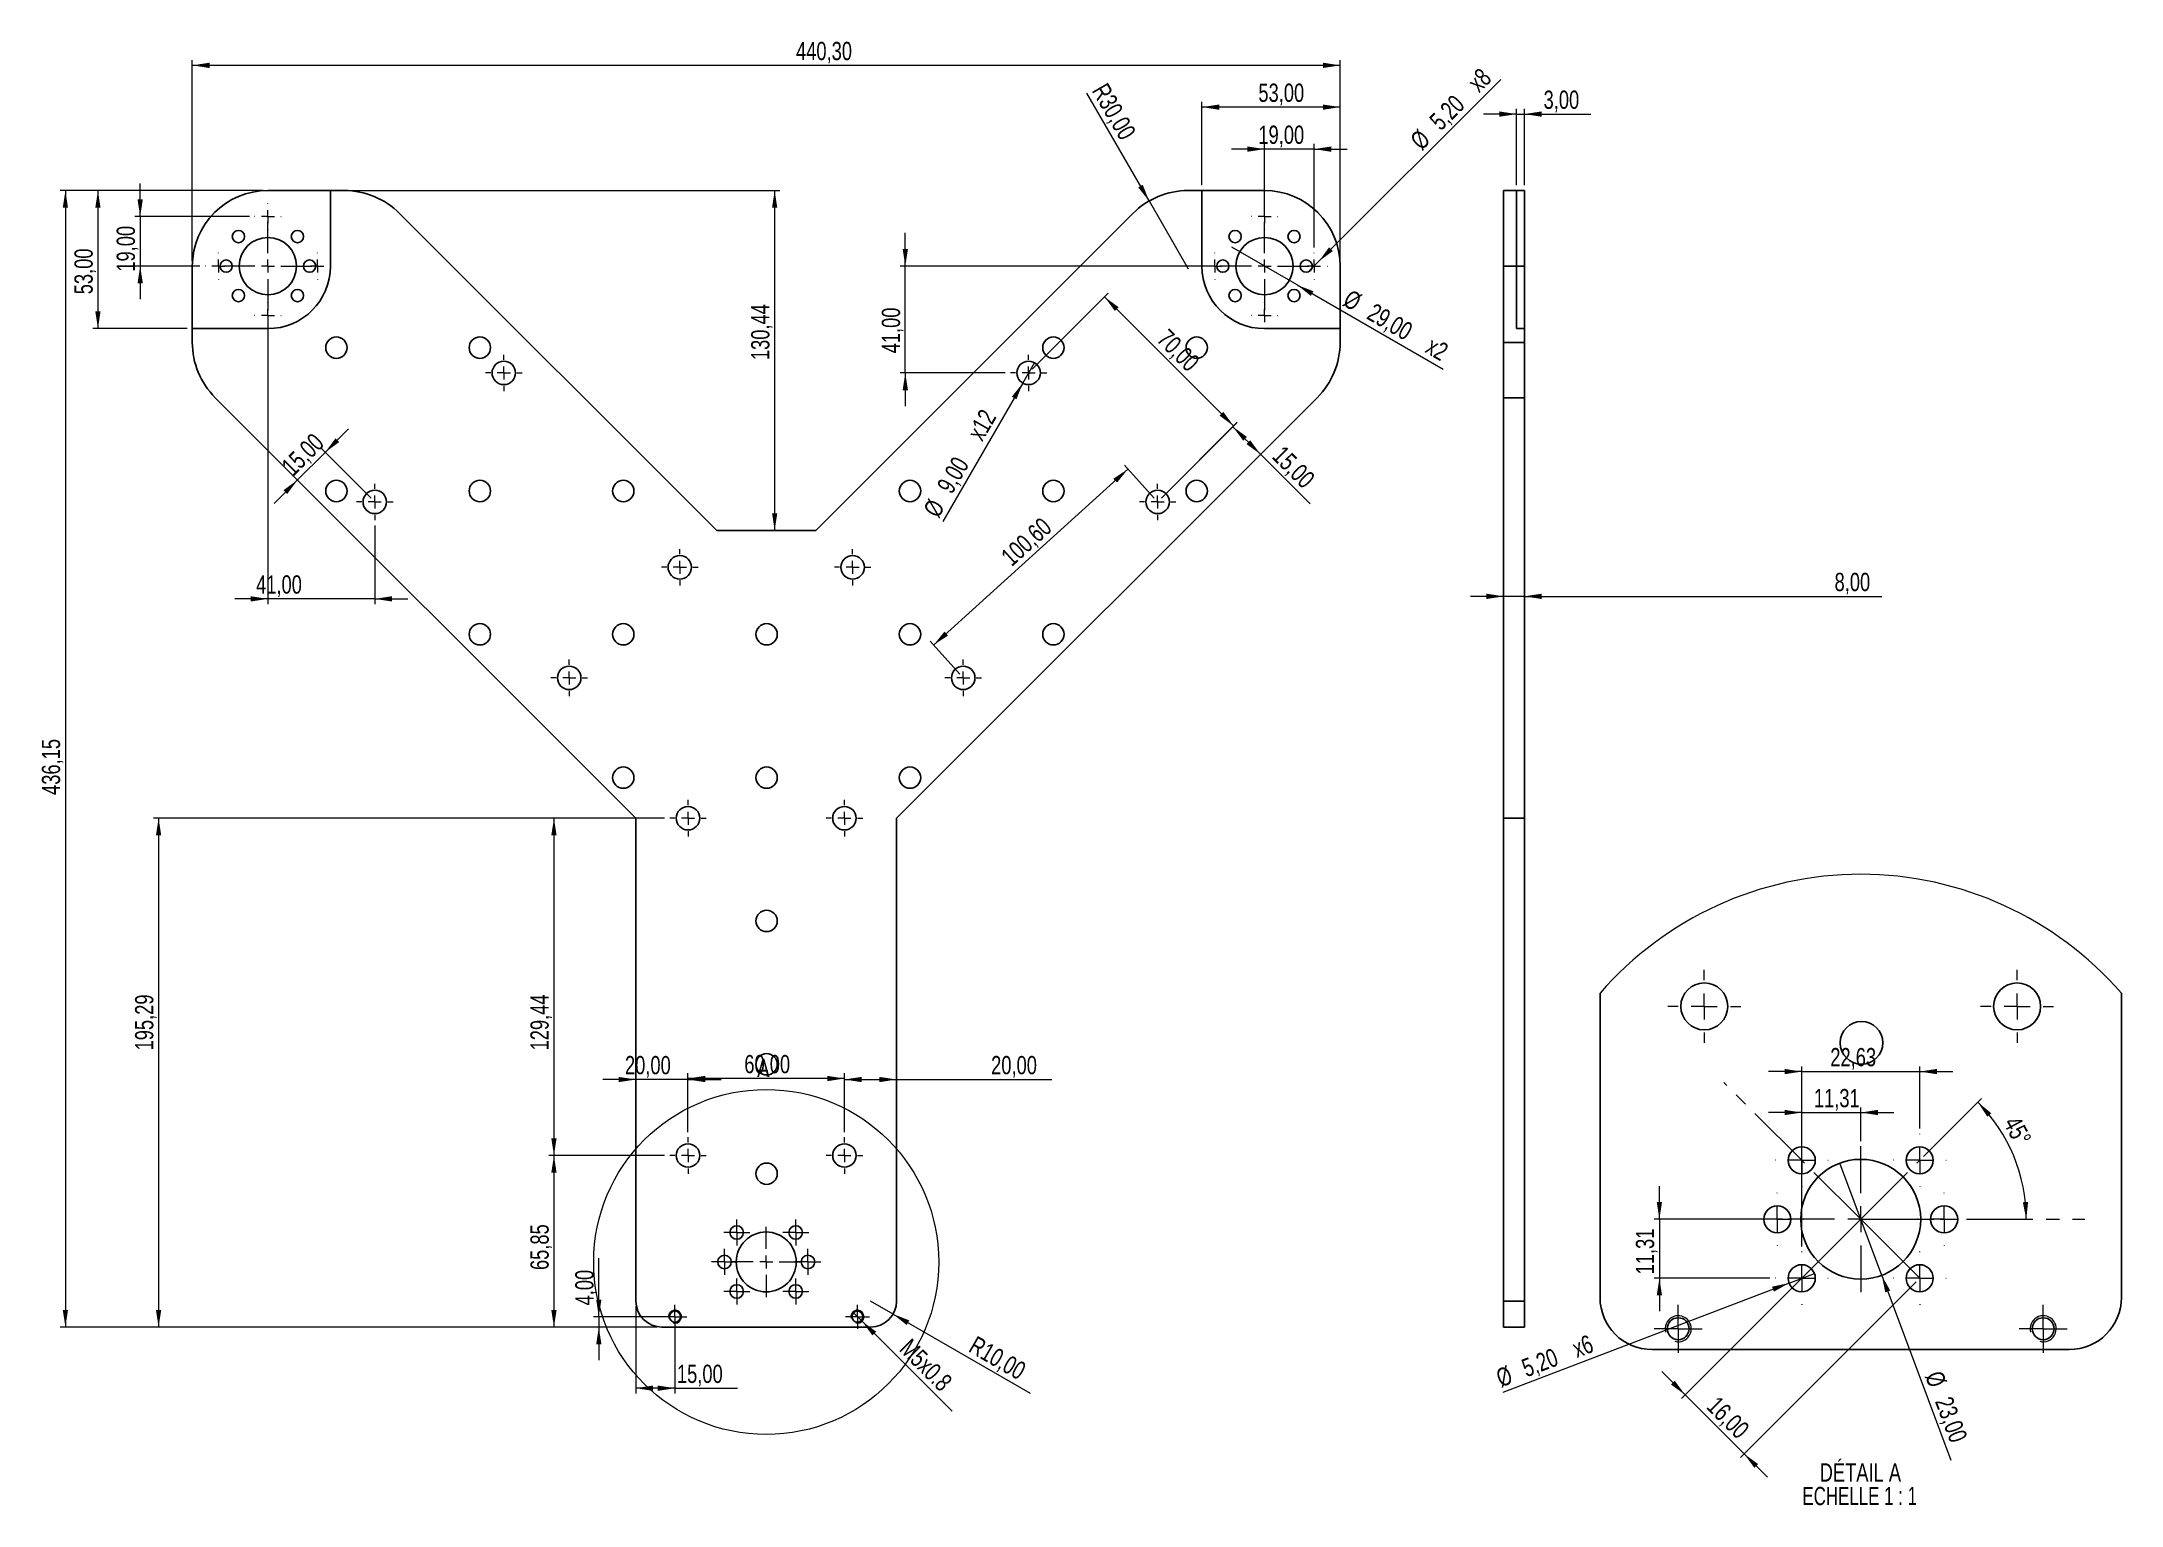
# Model space of a CAD drawing. Header units: millimetres. Extents: x 6 to 405, y 14 to 295.
import ezdxf

# ---------------------------------------------------------------- set-up
doc = ezdxf.new("R2010")
doc.units = ezdxf.units.MM
doc.linetypes.add('CENTERX2', pattern=[20.32, 12.7, -2.54, 2.54, -2.54])
doc.styles.add('SLDTEXTSTYLE0', font='TXT', dxfattribs={"width": 0.75})
doc.styles.add('SLDTEXTSTYLE1', font='TXT', dxfattribs={"width": 0.692308})
doc.dimstyles.new('SLDDIMSTYLE0', dxfattribs={"dimtxt": 3.5, "dimasz": 3.302, "dimexe": 0, "dimexo": 0.0625, "dimgap": 0.875, "dimtad": 1, "dimlfac": 2, "dimrnd": 1e-09, "dimzin": 12, "dimdsep": 46, "dimtxsty": 'SLDTEXTSTYLE0', "dimsah": 1, "dimcen": 0.09, "dimadec": 0, "dimazin": 3, "dimtfac": 1, "dimtofl": 0, "dimtmove": 0, "dimatfit": 3, "dimfxl": 1, "dimfrac": 2, "dimtolj": 1, "dimtzin": 12, "dimarcsym": 0})
doc.dimstyles.new('SLDDIMSTYLE1', dxfattribs={"dimtxt": 3.5, "dimasz": 3.302, "dimexe": 0, "dimexo": 0.0625, "dimgap": 0.875, "dimtad": 1, "dimlfac": 2, "dimrnd": 1e-09, "dimzin": 12, "dimdsep": 46, "dimtxsty": 'SLDTEXTSTYLE0', "dimblk1": 'NONE', "dimsah": 1, "dimcen": 0, "dimadec": 0, "dimazin": 3, "dimtfac": 1, "dimtmove": 0, "dimatfit": 3, "dimldrblk": 'NONE', "dimfxl": 1, "dimfrac": 2, "dimtolj": 1, "dimtzin": 12, "dimarcsym": 0})
doc.dimstyles.new('SLDDIMSTYLE2', dxfattribs={"dimtxt": 3.5, "dimasz": 3.302, "dimexe": 0, "dimexo": 0.0625, "dimgap": 0.875, "dimtad": 1, "dimlfac": 2, "dimrnd": 1e-09, "dimzin": 12, "dimdsep": 46, "dimtxsty": 'SLDTEXTSTYLE0', "dimsah": 1, "dimcen": 0.09, "dimadec": 0, "dimazin": 3, "dimtfac": 1, "dimtmove": 0, "dimatfit": 0, "dimfxl": 1, "dimfrac": 2, "dimtolj": 1, "dimtzin": 12, "dimarcsym": 0})
doc.dimstyles.new('SLDDIMSTYLE3', dxfattribs={"dimtxt": 3.5, "dimasz": 3.302, "dimexe": 0, "dimexo": 0.0625, "dimgap": 0.875, "dimtad": 1, "dimlfac": 2, "dimrnd": 1e-09, "dimzin": 12, "dimdsep": 46, "dimtxsty": 'SLDTEXTSTYLE0', "dimsah": 1, "dimcen": 0, "dimadec": 0, "dimazin": 3, "dimtfac": 1, "dimtofl": 0, "dimtmove": 0, "dimatfit": 3, "dimfxl": 1, "dimfrac": 2, "dimtolj": 1, "dimtzin": 12, "dimarcsym": 0})
doc.dimstyles.new('SLDDIMSTYLE4', dxfattribs={"dimtxt": 3.5, "dimasz": 3.302, "dimexe": 0, "dimexo": 0.0625, "dimgap": 0.875, "dimtad": 1, "dimlfac": 2, "dimrnd": 1e-09, "dimzin": 12, "dimdsep": 46, "dimtxsty": 'SLDTEXTSTYLE0', "dimblk1": 'NONE', "dimsah": 1, "dimcen": 0, "dimadec": 0, "dimazin": 3, "dimtfac": 1, "dimtmove": 0, "dimatfit": 3, "dimldrblk": 'NONE', "dimfxl": 1, "dimfrac": 2, "dimtolj": 1, "dimtzin": 12, "dimarcsym": 0})
doc.dimstyles.new('SLDDIMSTYLE5', dxfattribs={"dimtxt": 3.5, "dimasz": 3.302, "dimexe": 0, "dimexo": 0.0625, "dimgap": 0.875, "dimtad": 1, "dimdec": 4, "dimzin": 12, "dimdsep": 46, "dimtxsty": 'SLDTEXTSTYLE0', "dimsah": 1, "dimcen": 0.09, "dimazin": 3, "dimtfac": 1, "dimtofl": 0, "dimtmove": 0, "dimatfit": 3, "dimfxl": 1, "dimfrac": 2, "dimtolj": 1, "dimtzin": 12, "dimarcsym": 0})
doc.dimstyles.new('SLDDIMSTYLE6', dxfattribs={"dimtxt": 3.5, "dimasz": 3.302, "dimexe": 0, "dimexo": 0.0625, "dimgap": 0.875, "dimtad": 1, "dimrnd": 1e-09, "dimzin": 12, "dimdsep": 46, "dimtxsty": 'SLDTEXTSTYLE0', "dimblk1": 'NONE', "dimsah": 1, "dimcen": 0, "dimadec": 0, "dimazin": 3, "dimtfac": 1, "dimtmove": 0, "dimatfit": 3, "dimldrblk": 'NONE', "dimfxl": 1, "dimfrac": 2, "dimtolj": 1, "dimtzin": 12, "dimarcsym": 0})
doc.dimstyles.new('SLDDIMSTYLE7', dxfattribs={"dimtxt": 3.5, "dimasz": 3.302, "dimexe": 0, "dimexo": 0.0625, "dimgap": 0.875, "dimtad": 1, "dimrnd": 1e-09, "dimzin": 12, "dimdsep": 46, "dimtxsty": 'SLDTEXTSTYLE0', "dimblk1": 'NONE', "dimsah": 1, "dimcen": 0, "dimadec": 0, "dimazin": 3, "dimtfac": 1, "dimtmove": 0, "dimatfit": 3, "dimldrblk": 'NONE', "dimfxl": 1, "dimfrac": 2, "dimtolj": 1, "dimtzin": 12, "dimarcsym": 0})
doc.dimstyles.new('SLDDIMSTYLE8', dxfattribs={"dimtxt": 3.5, "dimasz": 3.302, "dimexe": 0, "dimexo": 0.0625, "dimgap": 0.875, "dimtad": 1, "dimrnd": 1e-09, "dimzin": 12, "dimdsep": 46, "dimtxsty": 'SLDTEXTSTYLE0', "dimsah": 1, "dimcen": 0.09, "dimadec": 0, "dimazin": 3, "dimtfac": 1, "dimtmove": 0, "dimatfit": 0, "dimfxl": 1, "dimfrac": 2, "dimtolj": 1, "dimtzin": 12, "dimarcsym": 0})

msp = doc.modelspace()

# ---------------------------------------------------------------- texts
at = {"color": 7, "linetype": 'Continuous', "lineweight": 18, "insert": (143.48662, 99.44196), "char_height": 3.5, "attachment_point": 1, "style": 'SLDTEXTSTYLE0'}
msp.add_mtext('A', dxfattribs=at)

# ---------------------------------------------------------------- blocks, each defined once
blk = doc.blocks.new('_D')
at = {"color": 7, "linetype": 'Continuous', "lineweight": 18}
for p, q in [((48.64, 266.01), (9.8, 266.01)), ((10.8, 266.01), (10.8, 47.93)), ((124.21, 47.93), (9.8, 47.93))]:
    blk.add_line(p, q, dxfattribs=at)
for points in [[(10.8, 266.01), (10.29, 262.7), (11.3, 262.7)], [(10.8, 47.93), (11.3, 51.23), (10.29, 51.23)]]:
    blk.add_solid(points, dxfattribs=at)
at = {"color": 7, "linetype": 'Continuous', "lineweight": 18, "insert": (6.28, 150.04), "char_height": 3.5, "attachment_point": 1, "rotation": 90, "style": 'SLDTEXTSTYLE0'}
blk.add_mtext('436,15', dxfattribs=at)
blk = doc.blocks.new('_D_1')
at = {"color": 7, "linetype": 'Continuous', "lineweight": 18}
for p, q in [((35.14, 252.51), (35.14, 291.02)), ((255.29, 290.02), (35.14, 290.02)), ((255.29, 252.51), (255.29, 291.02))]:
    blk.add_line(p, q, dxfattribs=at)
for points in [[(35.14, 290.02), (38.44, 289.51), (38.44, 290.53)], [(255.29, 290.02), (251.99, 290.53), (251.99, 289.51)]]:
    blk.add_solid(points, dxfattribs=at)
at = {"color": 7, "linetype": 'Continuous', "lineweight": 18, "insert": (150.93, 294.53), "char_height": 3.5, "attachment_point": 1, "style": 'SLDTEXTSTYLE0'}
blk.add_mtext('440,30', dxfattribs=at)
blk = doc.blocks.new('_D_2')
at = {"color": 7, "linetype": 'Continuous', "lineweight": 18}
for q in [(196.66, 232.96), (179.08, 202.5)]:
    blk.add_line((194.41, 229.06), q, dxfattribs=at)
blk.add_solid([(194.41, 229.06), (192.32, 226.45), (193.2, 225.94)], dxfattribs=at)
at = {"color": 7, "linetype": 'Continuous', "lineweight": 18, "char_height": 3.5, "attachment_point": 1, "rotation": 60, "style": 'SLDTEXTSTYLE0'}
for s, insert in [('x12', (183.62, 219.45)), ('9,00', (177.79, 209.34)), ('%%c', (175.19, 204.74))]:
    blk.add_mtext(s, dxfattribs=dict(at, insert=insert))
blk = doc.blocks.new('_NONE')
blk = doc.blocks.new('_D_3')
at = {"color": 7, "linetype": 'Continuous', "lineweight": 18}
for p, q in [((214.59, 212.55), (177.3, 178.79)), ((219.62, 207), (213.92, 213.29)), ((182.33, 173.24), (176.63, 179.54))]:
    blk.add_line(p, q, dxfattribs=at)
for points in [[(214.59, 212.55), (211.8, 210.71), (212.49, 209.96)], [(177.3, 178.79), (180.09, 180.63), (179.41, 181.39)]]:
    blk.add_solid(points, dxfattribs=at)
at = {"color": 7, "linetype": 'Continuous', "lineweight": 18, "insert": (189.94, 196.32), "char_height": 3.5, "attachment_point": 1, "rotation": 42.1511, "style": 'SLDTEXTSTYLE0'}
blk.add_mtext('100,60', dxfattribs=at)
blk = doc.blocks.new('_D_4')
at = {"color": 7, "linetype": 'Continuous', "lineweight": 18}
for q in [(234.51, 255.13), (275.04, 231.73)]:
    blk.add_line((247.07, 247.88), q, dxfattribs=at)
blk.add_solid([(247.07, 247.88), (249.67, 245.79), (250.18, 246.67)], dxfattribs=at)
at = {"color": 7, "linetype": 'Continuous', "lineweight": 18, "char_height": 3.5, "attachment_point": 1, "rotation": 330, "style": 'SLDTEXTSTYLE0'}
for s, insert in [('%%c', (257.34, 247.15)), ('29,00', (261.93, 244.55)), ('x2', (273.15, 238.08))]:
    blk.add_mtext(s, dxfattribs=dict(at, insert=insert))
blk = doc.blocks.new('_D_5')
at = {"color": 7, "linetype": 'Continuous', "lineweight": 18}
for q in [(286.09, 287.3), (249.37, 250.59)]:
    blk.add_line((251.21, 252.43), q, dxfattribs=at)
blk.add_solid([(251.21, 252.43), (253.9, 254.4), (253.18, 255.12)], dxfattribs=at)
at = {"color": 7, "linetype": 'Continuous', "lineweight": 18, "char_height": 3.5, "attachment_point": 1, "rotation": 45, "style": 'SLDTEXTSTYLE0'}
for s, insert in [('x8', (279.46, 287.13)), ('5,20', (272.13, 279.8)), ('%%c', (268.44, 276.03))]:
    blk.add_mtext(s, dxfattribs=dict(at, insert=insert))
blk = doc.blocks.new('_D_6')
at = {"color": 7, "linetype": 'Continuous', "lineweight": 18}
for p, q in [((228.79, 267.01), (228.79, 283.01)), ((255.29, 282.01), (228.79, 282.01)), ((255.29, 252.51), (255.29, 283.01))]:
    blk.add_line(p, q, dxfattribs=at)
for points in [[(228.79, 282.01), (232.09, 281.5), (232.09, 282.51)], [(255.29, 282.01), (251.99, 282.51), (251.99, 281.5)]]:
    blk.add_solid(points, dxfattribs=at)
at = {"color": 7, "linetype": 'Continuous', "lineweight": 18, "insert": (239.61, 286.52), "char_height": 3.5, "attachment_point": 1, "style": 'SLDTEXTSTYLE0'}
blk.add_mtext('53,00', dxfattribs=at)
blk = doc.blocks.new('_D_7')
at = {"color": 7, "linetype": 'Continuous', "lineweight": 18}
for p, q in [((240.79, 273.95), (234.44, 273.95)), ((240.79, 261.01), (240.79, 274.95)), ((250.29, 273.95), (240.79, 273.95)), ((250.29, 255.06), (250.29, 274.95)), ((250.29, 273.95), (256.64, 273.95))]:
    blk.add_line(p, q, dxfattribs=at)
for points in [[(240.79, 273.95), (237.49, 274.46), (237.49, 273.44)], [(250.29, 273.95), (253.59, 273.44), (253.59, 274.46)]]:
    blk.add_solid(points, dxfattribs=at)
at = {"color": 7, "linetype": 'Continuous', "lineweight": 18, "insert": (239.61, 278.46), "char_height": 3.5, "attachment_point": 1, "style": 'SLDTEXTSTYLE0'}
blk.add_mtext('19,00', dxfattribs=at)
blk = doc.blocks.new('_D_8')
at = {"color": 7, "linetype": 'Continuous', "lineweight": 18}
for p, q in [((48.64, 266.01), (16.04, 266.01)), ((17.04, 266.01), (17.04, 239.51)), ((34.14, 239.51), (16.04, 239.51))]:
    blk.add_line(p, q, dxfattribs=at)
for points in [[(17.04, 266.01), (16.53, 262.7), (17.54, 262.7)], [(17.04, 239.51), (17.54, 242.81), (16.53, 242.81)]]:
    blk.add_solid(points, dxfattribs=at)
at = {"color": 7, "linetype": 'Continuous', "lineweight": 18, "insert": (12.53, 246.1), "char_height": 3.5, "attachment_point": 1, "rotation": 90, "style": 'SLDTEXTSTYLE0'}
blk.add_mtext('53,00', dxfattribs=at)
blk = doc.blocks.new('_D_9')
at = {"color": 7, "linetype": 'Continuous', "lineweight": 18}
for p, q in [((25.14, 261.01), (25.14, 267.36)), ((46.09, 261.01), (24.14, 261.01)), ((25.14, 261.01), (25.14, 251.51)), ((36.59, 251.51), (24.14, 251.51)), ((25.14, 251.51), (25.14, 245.16))]:
    blk.add_line(p, q, dxfattribs=at)
for points in [[(25.14, 261.01), (25.65, 264.31), (24.63, 264.31)], [(25.14, 251.51), (24.63, 248.2), (25.65, 248.2)]]:
    blk.add_solid(points, dxfattribs=at)
at = {"color": 7, "linetype": 'Continuous', "lineweight": 18, "insert": (20.63, 250.44), "char_height": 3.5, "attachment_point": 1, "rotation": 90, "style": 'SLDTEXTSTYLE0'}
blk.add_mtext('19,00', dxfattribs=at)
blk = doc.blocks.new('_D_10')
at = {"color": 7, "linetype": 'Continuous', "lineweight": 18}
for p, q in [((196.25, 231.71), (210.82, 246.29)), ((210.12, 245.58), (234.86, 220.83)), ((221, 206.97), (235.57, 221.54))]:
    blk.add_line(p, q, dxfattribs=at)
for points in [[(210.12, 245.58), (212.09, 242.89), (212.81, 243.61)], [(234.86, 220.83), (232.89, 223.53), (232.17, 222.81)]]:
    blk.add_solid(points, dxfattribs=at)
at = {"color": 7, "linetype": 'Continuous', "lineweight": 18, "insert": (222.39, 239.69), "char_height": 3.5, "attachment_point": 1, "rotation": 315, "style": 'SLDTEXTSTYLE0'}
blk.add_mtext('70,00', dxfattribs=at)
blk = doc.blocks.new('_D_11')
at = {"color": 7, "linetype": 'Continuous', "lineweight": 18}
for p, q in [((221, 206.97), (235.43, 221.4)), ((234.72, 220.69), (240.02, 215.39)), ((240.02, 215.39), (249.55, 205.87))]:
    blk.add_line(p, q, dxfattribs=at)
for points in [[(234.72, 220.69), (236.7, 218), (237.42, 218.72)], [(240.02, 215.39), (238.05, 218.08), (237.33, 217.36)]]:
    blk.add_solid(points, dxfattribs=at)
at = {"color": 7, "linetype": 'Continuous', "lineweight": 18, "insert": (244.51, 217.28), "char_height": 3.5, "attachment_point": 1, "rotation": 315, "style": 'SLDTEXTSTYLE0'}
blk.add_mtext('15,00', dxfattribs=at)
blk = doc.blocks.new('_D_12')
at = {"color": 7, "linetype": 'Continuous', "lineweight": 18}
for p, q in [((160.21, 85.36), (160.21, 96.44)), ((160.21, 95.44), (170.21, 95.44)), ((170.21, 95.44), (199.99, 95.44))]:
    blk.add_line(p, q, dxfattribs=at)
for points in [[(160.21, 95.44), (163.52, 94.93), (163.52, 95.94)], [(170.21, 95.44), (166.91, 95.94), (166.91, 94.93)]]:
    blk.add_solid(points, dxfattribs=at)
at = {"color": 7, "linetype": 'Continuous', "lineweight": 18, "insert": (188.35, 99.95), "char_height": 3.5, "attachment_point": 1, "style": 'SLDTEXTSTYLE0'}
blk.add_mtext('20,00', dxfattribs=at)
blk = doc.blocks.new('_D_13')
at = {"color": 7, "linetype": 'Continuous', "lineweight": 18}
for p, q in [((130.21, 85.36), (130.21, 96.63)), ((160.21, 85.36), (160.21, 96.63)), ((160.21, 95.63), (130.21, 95.63))]:
    blk.add_line(p, q, dxfattribs=at)
for points in [[(130.21, 95.63), (133.52, 95.12), (133.52, 96.14)], [(160.21, 95.63), (156.91, 96.14), (156.91, 95.12)]]:
    blk.add_solid(points, dxfattribs=at)
at = {"color": 7, "linetype": 'Continuous', "lineweight": 18, "insert": (141.01, 100.14), "char_height": 3.5, "attachment_point": 1, "style": 'SLDTEXTSTYLE0'}
blk.add_mtext('60,00', dxfattribs=at)
blk = doc.blocks.new('_D_14')
at = {"color": 7, "linetype": 'Continuous', "lineweight": 18}
for p, q in [((130.21, 85.36), (130.21, 96.44)), ((120.21, 95.44), (113.86, 95.44)), ((130.21, 95.44), (120.21, 95.44)), ((130.21, 95.44), (136.56, 95.44))]:
    blk.add_line(p, q, dxfattribs=at)
for points in [[(120.21, 95.44), (116.91, 95.94), (116.91, 94.93)], [(130.21, 95.44), (133.52, 94.93), (133.52, 95.94)]]:
    blk.add_solid(points, dxfattribs=at)
at = {"color": 7, "linetype": 'Continuous', "lineweight": 18, "insert": (118.12, 99.95), "char_height": 3.5, "attachment_point": 1, "style": 'SLDTEXTSTYLE0'}
blk.add_mtext('20,00', dxfattribs=at)
blk = doc.blocks.new('_D_15')
at = {"color": 7, "linetype": 'Continuous', "lineweight": 18}
for p, q in [((125.71, 145.58), (103.5, 145.58)), ((104.5, 145.58), (104.5, 80.86)), ((125.71, 80.86), (103.5, 80.86))]:
    blk.add_line(p, q, dxfattribs=at)
for points in [[(104.5, 145.58), (103.99, 142.27), (105.01, 142.27)], [(104.5, 80.86), (105.01, 84.16), (103.99, 84.16)]]:
    blk.add_solid(points, dxfattribs=at)
at = {"color": 7, "linetype": 'Continuous', "lineweight": 18, "insert": (99.99, 101.02), "char_height": 3.5, "attachment_point": 1, "rotation": 90, "style": 'SLDTEXTSTYLE0'}
blk.add_mtext('129,44', dxfattribs=at)
blk = doc.blocks.new('_D_16')
at = {"color": 7, "linetype": 'Continuous', "lineweight": 18}
for p, q in [((125.71, 80.86), (103.5, 80.86)), ((104.5, 80.86), (104.5, 47.93)), ((124.21, 47.93), (103.5, 47.93))]:
    blk.add_line(p, q, dxfattribs=at)
for points in [[(104.5, 80.86), (103.99, 77.55), (105.01, 77.55)], [(104.5, 47.93), (105.01, 51.23), (103.99, 51.23)]]:
    blk.add_solid(points, dxfattribs=at)
at = {"color": 7, "linetype": 'Continuous', "lineweight": 18, "insert": (99.99, 58.88), "char_height": 3.5, "attachment_point": 1, "rotation": 90, "style": 'SLDTEXTSTYLE0'}
blk.add_mtext('65,85', dxfattribs=at)
blk = doc.blocks.new('_D_17')
at = {"color": 7, "linetype": 'Continuous', "lineweight": 18}
for p, q in [((65.28, 266.01), (147.83, 266.01)), ((146.83, 266.01), (146.83, 200.79))]:
    blk.add_line(p, q, dxfattribs=at)
for points in [[(146.83, 266.01), (146.33, 262.7), (147.34, 262.7)], [(146.83, 200.79), (147.34, 204.09), (146.33, 204.09)]]:
    blk.add_solid(points, dxfattribs=at)
at = {"color": 7, "linetype": 'Continuous', "lineweight": 18, "insert": (142.32, 233.47), "char_height": 3.5, "attachment_point": 1, "rotation": 90, "style": 'SLDTEXTSTYLE0'}
blk.add_mtext('130,44', dxfattribs=at)
blk = doc.blocks.new('_D_18')
at = {"color": 7, "linetype": 'Continuous', "lineweight": 18}
for p, q in [((60.62, 215.77), (65.11, 220.26)), ((60.62, 215.77), (55.32, 210.47)), ((69.43, 206.97), (59.91, 216.48)), ((55.32, 210.47), (50.83, 205.98))]:
    blk.add_line(p, q, dxfattribs=at)
for points in [[(60.62, 215.77), (63.32, 217.75), (62.6, 218.47)], [(55.32, 210.47), (52.62, 208.5), (53.34, 207.78)]]:
    blk.add_solid(points, dxfattribs=at)
at = {"color": 7, "linetype": 'Continuous', "lineweight": 18, "insert": (51.97, 213.5), "char_height": 3.5, "attachment_point": 1, "rotation": 45, "style": 'SLDTEXTSTYLE0'}
blk.add_mtext('15,00', dxfattribs=at)
blk = doc.blocks.new('_D_19')
at = {"color": 7, "linetype": 'Continuous', "lineweight": 18}
for p, q in [((171.89, 251.51), (171.89, 257.86)), ((231.29, 251.51), (170.89, 251.51)), ((171.89, 231.01), (171.89, 251.51)), ((191.04, 231.01), (170.89, 231.01)), ((171.89, 231.01), (171.89, 224.66))]:
    blk.add_line(p, q, dxfattribs=at)
for points in [[(171.89, 251.51), (172.4, 254.81), (171.38, 254.81)], [(171.89, 231.01), (171.38, 227.7), (172.4, 227.7)]]:
    blk.add_solid(points, dxfattribs=at)
at = {"color": 7, "linetype": 'Continuous', "lineweight": 18, "insert": (167.38, 234.77), "char_height": 3.5, "attachment_point": 1, "rotation": 90, "style": 'SLDTEXTSTYLE0'}
blk.add_mtext('41,00', dxfattribs=at)
blk = doc.blocks.new('_D_20')
at = {"color": 7, "linetype": 'Continuous', "lineweight": 18}
for p, q in [((49.64, 242.01), (49.64, 186.66)), ((70.14, 201.76), (70.14, 186.66)), ((49.64, 187.66), (43.29, 187.66)), ((70.14, 187.66), (49.64, 187.66)), ((70.14, 187.66), (76.49, 187.66))]:
    blk.add_line(p, q, dxfattribs=at)
for points in [[(49.64, 187.66), (46.34, 188.16), (46.34, 187.15)], [(70.14, 187.66), (73.44, 187.15), (73.44, 188.16)]]:
    blk.add_solid(points, dxfattribs=at)
at = {"color": 7, "linetype": 'Continuous', "lineweight": 18, "insert": (47.37, 192.17), "char_height": 3.5, "attachment_point": 1, "style": 'SLDTEXTSTYLE0'}
blk.add_mtext('41,00', dxfattribs=at)
blk = doc.blocks.new('_D_21')
at = {"color": 7, "linetype": 'Continuous', "lineweight": 18}
for p, q in [((119.21, 145.58), (27.67, 145.58)), ((28.67, 145.58), (28.67, 47.93)), ((124.21, 47.93), (27.67, 47.93))]:
    blk.add_line(p, q, dxfattribs=at)
for points in [[(28.67, 145.58), (28.16, 142.27), (29.18, 142.27)], [(28.67, 47.93), (29.18, 51.23), (28.16, 51.23)]]:
    blk.add_solid(points, dxfattribs=at)
at = {"color": 7, "linetype": 'Continuous', "lineweight": 18, "insert": (24.16, 101.02), "char_height": 3.5, "attachment_point": 1, "rotation": 90, "style": 'SLDTEXTSTYLE0'}
blk.add_mtext('195,29', dxfattribs=at)
blk = doc.blocks.new('_D_22')
at = {"color": 7, "linetype": 'Continuous', "lineweight": 18}
for q in [(165.21, 52.93), (195.84, 35.25)]:
    blk.add_line((169.54, 50.43), q, dxfattribs=at)
blk.add_solid([(169.54, 50.43), (172.15, 48.34), (172.66, 49.22)], dxfattribs=at)
at = {"color": 7, "linetype": 'Continuous', "lineweight": 18, "insert": (185.56, 46.38), "char_height": 3.5, "attachment_point": 1, "rotation": 330, "style": 'SLDTEXTSTYLE0'}
blk.add_mtext('R10,00', dxfattribs=at)
blk = doc.blocks.new('_D_23')
at = {"color": 7, "linetype": 'Continuous', "lineweight": 18}
for q in [(161.83, 50.82), (180.86, 31.79)]:
    blk.add_line((163.6, 49.05), q, dxfattribs=at)
blk.add_solid([(163.6, 49.05), (165.57, 46.35), (166.29, 47.07)], dxfattribs=at)
at = {"color": 7, "linetype": 'Continuous', "lineweight": 18, "insert": (173.01, 45.97), "char_height": 3.5, "attachment_point": 1, "rotation": 315, "style": 'SLDTEXTSTYLE0'}
blk.add_mtext('M5x0.8', dxfattribs=at)
blk = doc.blocks.new('_D_24')
at = {"color": 7, "linetype": 'Continuous', "lineweight": 18}
for p, q in [((120.21, 51.93), (120.21, 35.21)), ((127.71, 48.93), (127.71, 35.21)), ((127.71, 36.21), (120.21, 36.21)), ((127.71, 36.21), (139.73, 36.21))]:
    blk.add_line(p, q, dxfattribs=at)
for points in [[(120.21, 36.21), (123.52, 35.7), (123.52, 36.72)], [(127.71, 36.21), (124.41, 36.72), (124.41, 35.7)]]:
    blk.add_solid(points, dxfattribs=at)
at = {"color": 7, "linetype": 'Continuous', "lineweight": 18, "insert": (128.09, 40.72), "char_height": 3.5, "attachment_point": 1, "style": 'SLDTEXTSTYLE0'}
blk.add_mtext('15,00', dxfattribs=at)
blk = doc.blocks.new('_D_25')
at = {"color": 7, "linetype": 'Continuous', "lineweight": 18}
for p, q in [((113.1, 49.93), (113.1, 61.14)), ((126.71, 49.93), (112.1, 49.93)), ((124.21, 47.93), (112.1, 47.93)), ((113.1, 49.93), (113.1, 47.93)), ((113.1, 47.93), (113.1, 41.58))]:
    blk.add_line(p, q, dxfattribs=at)
for points in [[(113.1, 49.93), (113.61, 53.23), (112.6, 53.23)], [(113.1, 47.93), (112.6, 44.63), (113.61, 44.63)]]:
    blk.add_solid(points, dxfattribs=at)
at = {"color": 7, "linetype": 'Continuous', "lineweight": 18, "insert": (108.59, 52.09), "char_height": 3.5, "attachment_point": 1, "rotation": 90, "style": 'SLDTEXTSTYLE0'}
blk.add_mtext('4,00', dxfattribs=at)
blk = doc.blocks.new('_D_26')
at = {"color": 7, "linetype": 'Continuous', "lineweight": 18}
for q in [(206.71, 284.67), (226.15, 251.01)]:
    blk.add_line((218.65, 264), q, dxfattribs=at)
blk.add_solid([(218.65, 264), (217.43, 267.11), (216.56, 266.6)], dxfattribs=at)
at = {"color": 7, "linetype": 'Continuous', "lineweight": 18, "insert": (210.61, 286.93), "char_height": 3.5, "attachment_point": 1, "rotation": 300, "style": 'SLDTEXTSTYLE0'}
blk.add_mtext('R30,00', dxfattribs=at)
blk = doc.blocks.new('SW_CENTERMARKSYMBOL_0')
at = {"color": 0, "linetype": 'Continuous', "lineweight": 0}
for p, q in [((0, 2.5), (0, 8.5)), ((-2.5, 0), (-8.5, 0)), ((0, 0), (-1.25, 0)), ((0, 0), (0, 1.25)), ((0, 0), (0, -1.25)), ((0, 0), (1.25, 0)), ((2.5, 0), (8.5, 0)), ((0, -2.5), (0, -8.5))]:
    blk.add_line(p, q, dxfattribs=at)
blk = doc.blocks.new('SW_CENTERMARKSYMBOL_1')
at = {"color": 0, "linetype": 'Continuous', "lineweight": 0}
for p, q in [((0, 2.5), (0, 8.5)), ((-2.5, 0), (-8.5, 0)), ((0, 0), (-1.25, 0)), ((0, 0), (0, 1.25)), ((0, 0), (0, -1.25)), ((0, 0), (1.25, 0)), ((2.5, 0), (8.5, 0)), ((0, -2.5), (0, -8.5))]:
    blk.add_line(p, q, dxfattribs=at)
blk = doc.blocks.new('SW_CENTERMARKSYMBOL_2')
at = {"color": 0, "linetype": 'Continuous', "lineweight": 0}
for p, q in [((0, 2.5), (0, 6.75)), ((-2.5, 0), (-6.75, 0)), ((0, 0), (-1.25, 0)), ((0, 0), (0, 1.25)), ((0, 0), (0, -1.25)), ((0, 0), (1.25, 0)), ((2.5, 0), (6.75, 0)), ((0, -2.5), (0, -6.75))]:
    blk.add_line(p, q, dxfattribs=at)
blk = doc.blocks.new('SW_CENTERMARKSYMBOL_3')
at = {"color": 0, "linetype": 'Continuous', "lineweight": 0}
for p, q in [((-1.25, 0), (-2.5, 0)), ((0, 0), (-1.25, 0)), ((0, 1.25), (0, 2.5)), ((0, 0), (0, 1.25)), ((0, 0), (0, -1.25)), ((0, 0), (1.25, 0)), ((1.25, 0), (2.5, 0)), ((0, -1.25), (0, -2.5))]:
    blk.add_line(p, q, dxfattribs=at)
blk = doc.blocks.new('SW_CENTERMARKSYMBOL_4')
at = {"color": 0, "linetype": 'Continuous', "lineweight": 0}
for p, q in [((-1.25, 0), (-2.5, 0)), ((0, 0), (-1.25, 0)), ((0, 1.25), (0, 2.5)), ((0, 0), (0, 1.25)), ((0, 0), (0, -1.25)), ((0, 0), (1.25, 0)), ((1.25, 0), (2.5, 0)), ((0, -1.25), (0, -2.5))]:
    blk.add_line(p, q, dxfattribs=at)
blk = doc.blocks.new('SW_CENTERMARKSYMBOL_5')
at = {"color": 0, "linetype": 'Continuous', "lineweight": 0}
for p, q in [((-1.25, 0), (-2.5, 0)), ((0, 0), (-1.25, 0)), ((0, 1.25), (0, 2.5)), ((0, 0), (0, 1.25)), ((0, 0), (0, -1.25)), ((0, 0), (1.25, 0)), ((1.25, 0), (2.5, 0)), ((0, -1.25), (0, -2.5))]:
    blk.add_line(p, q, dxfattribs=at)
blk = doc.blocks.new('SW_CENTERMARKSYMBOL_6')
at = {"color": 0, "linetype": 'Continuous', "lineweight": 0}
for p, q in [((-1.25, 0), (-2.5, 0)), ((0, 0), (-1.25, 0)), ((0, 1.25), (0, 2.5)), ((0, 0), (0, 1.25)), ((0, 0), (0, -1.25)), ((0, 0), (1.25, 0)), ((1.25, 0), (2.5, 0)), ((0, -1.25), (0, -2.5))]:
    blk.add_line(p, q, dxfattribs=at)
blk = doc.blocks.new('SW_CENTERMARKSYMBOL_7')
at = {"color": 0, "linetype": 'Continuous', "lineweight": 0}
for p, q in [((-1.25, 0), (-2.5, 0)), ((0, 0), (-1.25, 0)), ((0, 1.25), (0, 2.5)), ((0, 0), (0, 1.25)), ((0, 0), (0, -1.25)), ((0, 0), (1.25, 0)), ((1.25, 0), (2.5, 0)), ((0, -1.25), (0, -2.5))]:
    blk.add_line(p, q, dxfattribs=at)
blk = doc.blocks.new('SW_CENTERMARKSYMBOL_8')
at = {"color": 0, "linetype": 'Continuous', "lineweight": 0}
for p, q in [((-1.25, 0), (-2.5, 0)), ((0, 0), (-1.25, 0)), ((0, 1.25), (0, 2.5)), ((0, 0), (0, 1.25)), ((0, 0), (0, -1.25)), ((0, 0), (1.25, 0)), ((1.25, 0), (2.5, 0)), ((0, -1.25), (0, -2.5))]:
    blk.add_line(p, q, dxfattribs=at)
blk = doc.blocks.new('SW_CENTERMARKSYMBOL_9')
at = {"color": 0, "linetype": 'Continuous', "lineweight": 0}
for p, q in [((-2.5, 0), (-3.5, 0)), ((0, 0), (-1.25, 0)), ((0, 2.5), (0, 3.5)), ((0, 0), (0, 1.25)), ((0, 0), (0, -1.25)), ((0, 0), (1.25, 0)), ((2.5, 0), (3.5, 0)), ((0, -2.5), (0, -3.5))]:
    blk.add_line(p, q, dxfattribs=at)
blk = doc.blocks.new('SW_CENTERMARKSYMBOL_10')
at = {"color": 0, "linetype": 'Continuous', "lineweight": 0}
for p, q in [((-2.5, 0), (-3.5, 0)), ((0, 0), (-1.25, 0)), ((0, 2.5), (0, 3.5)), ((0, 0), (0, 1.25)), ((0, 0), (0, -1.25)), ((0, 0), (1.25, 0)), ((2.5, 0), (3.5, 0)), ((0, -2.5), (0, -3.5))]:
    blk.add_line(p, q, dxfattribs=at)
blk = doc.blocks.new('SW_CENTERMARKSYMBOL_11')
at = {"color": 0, "linetype": 'Continuous', "lineweight": 0}
for p, q in [((-2.5, 0), (-3.5, 0)), ((0, 0), (-1.25, 0)), ((0, 2.5), (0, 3.5)), ((0, 0), (0, 1.25)), ((0, 0), (0, -1.25)), ((0, 0), (1.25, 0)), ((2.5, 0), (3.5, 0)), ((0, -2.5), (0, -3.5))]:
    blk.add_line(p, q, dxfattribs=at)
blk = doc.blocks.new('SW_CENTERMARKSYMBOL_12')
at = {"color": 0, "linetype": 'Continuous', "lineweight": 0}
for p, q in [((-2.5, 0), (-3.5, 0)), ((0, 0), (-1.25, 0)), ((0, 2.5), (0, 3.5)), ((0, 0), (0, 1.25)), ((0, 0), (0, -1.25)), ((0, 0), (1.25, 0)), ((2.5, 0), (3.5, 0)), ((0, -2.5), (0, -3.5))]:
    blk.add_line(p, q, dxfattribs=at)
blk = doc.blocks.new('SW_CENTERMARKSYMBOL_13')
at = {"color": 0, "linetype": 'Continuous', "lineweight": 0}
for p, q in [((-2.5, 0), (-3.5, 0)), ((0, 0), (-1.25, 0)), ((0, 2.5), (0, 3.5)), ((0, 0), (0, 1.25)), ((0, 0), (0, -1.25)), ((0, 0), (1.25, 0)), ((2.5, 0), (3.5, 0)), ((0, -2.5), (0, -3.5))]:
    blk.add_line(p, q, dxfattribs=at)
blk = doc.blocks.new('SW_CENTERMARKSYMBOL_14')
at = {"color": 0, "linetype": 'Continuous', "lineweight": 0}
for p, q in [((-2.5, 0), (-3.5, 0)), ((0, 0), (-1.25, 0)), ((0, 2.5), (0, 3.5)), ((0, 0), (0, 1.25)), ((0, 0), (0, -1.25)), ((0, 0), (1.25, 0)), ((2.5, 0), (3.5, 0)), ((0, -2.5), (0, -3.5))]:
    blk.add_line(p, q, dxfattribs=at)
blk = doc.blocks.new('SW_CENTERMARKSYMBOL_15')
at = {"color": 0, "linetype": 'Continuous', "lineweight": 0}
for p, q in [((-2.5, 0), (-3.5, 0)), ((0, 0), (-1.25, 0)), ((0, 2.5), (0, 3.5)), ((0, 0), (0, 1.25)), ((0, 0), (0, -1.25)), ((0, 0), (1.25, 0)), ((2.5, 0), (3.5, 0)), ((0, -2.5), (0, -3.5))]:
    blk.add_line(p, q, dxfattribs=at)
blk = doc.blocks.new('SW_CENTERMARKSYMBOL_16')
at = {"color": 0, "linetype": 'Continuous', "lineweight": 0}
for p, q in [((-2.5, 0), (-3.5, 0)), ((0, 0), (-1.25, 0)), ((0, 2.5), (0, 3.5)), ((0, 0), (0, 1.25)), ((0, 0), (0, -1.25)), ((0, 0), (1.25, 0)), ((2.5, 0), (3.5, 0)), ((0, -2.5), (0, -3.5))]:
    blk.add_line(p, q, dxfattribs=at)
blk = doc.blocks.new('SW_CENTERMARKSYMBOL_17')
at = {"color": 0, "linetype": 'Continuous', "lineweight": 0}
for p, q in [((-2.5, 0), (-3.5, 0)), ((0, 0), (-1.25, 0)), ((0, 2.5), (0, 3.5)), ((0, 0), (0, 1.25)), ((0, 0), (0, -1.25)), ((0, 0), (1.25, 0)), ((2.5, 0), (3.5, 0)), ((0, -2.5), (0, -3.5))]:
    blk.add_line(p, q, dxfattribs=at)
blk = doc.blocks.new('SW_CENTERMARKSYMBOL_18')
at = {"color": 0, "linetype": 'Continuous', "lineweight": 0}
for p, q in [((-2.5, 0), (-3.5, 0)), ((0, 0), (-1.25, 0)), ((0, 2.5), (0, 3.5)), ((0, 0), (0, 1.25)), ((0, 0), (0, -1.25)), ((0, 0), (1.25, 0)), ((2.5, 0), (3.5, 0)), ((0, -2.5), (0, -3.5))]:
    blk.add_line(p, q, dxfattribs=at)
blk = doc.blocks.new('SW_CENTERMARKSYMBOL_19')
at = {"color": 0, "linetype": 'Continuous', "lineweight": 0}
for p, q in [((-2.5, 0), (-3.5, 0)), ((0, 0), (-1.25, 0)), ((0, 2.5), (0, 3.5)), ((0, 0), (0, 1.25)), ((0, 0), (0, -1.25)), ((0, 0), (1.25, 0)), ((2.5, 0), (3.5, 0)), ((0, -2.5), (0, -3.5))]:
    blk.add_line(p, q, dxfattribs=at)
blk = doc.blocks.new('SW_CENTERMARKSYMBOL_20')
at = {"color": 0, "linetype": 'Continuous', "lineweight": 0}
for p, q in [((-2.5, 0), (-3.5, 0)), ((0, 0), (-1.25, 0)), ((0, 2.5), (0, 3.5)), ((0, 0), (0, 1.25)), ((0, 0), (0, -1.25)), ((0, 0), (1.25, 0)), ((2.5, 0), (3.5, 0)), ((0, -2.5), (0, -3.5))]:
    blk.add_line(p, q, dxfattribs=at)
blk = doc.blocks.new('SW_CENTERMARKSYMBOL_21')
at = {"color": 0, "linetype": 'Continuous', "lineweight": 0}
for p, q in [((-1.25, 0), (-2.3, 0)), ((0, 0), (-1.25, 0)), ((0, 1.25), (0, 2.3)), ((0, 0), (0, 1.25)), ((0, 0), (0, -1.25)), ((0, 0), (1.25, 0)), ((1.25, 0), (2.3, 0)), ((0, -1.25), (0, -2.3))]:
    blk.add_line(p, q, dxfattribs=at)
blk = doc.blocks.new('SW_CENTERMARKSYMBOL_22')
at = {"color": 0, "linetype": 'Continuous', "lineweight": 0}
for p, q in [((-1.25, 0), (-2.3, 0)), ((0, 0), (-1.25, 0)), ((0, 1.25), (0, 2.3)), ((0, 0), (0, 1.25)), ((0, 0), (0, -1.25)), ((0, 0), (1.25, 0)), ((1.25, 0), (2.3, 0)), ((0, -1.25), (0, -2.3))]:
    blk.add_line(p, q, dxfattribs=at)
blk = doc.blocks.new('SW_CENTERMARKSYMBOL_23')
at = {"color": 0, "linetype": 'Continuous', "lineweight": 0}
for p, q in [((-2.5, 0), (-2.55, 0)), ((0, 0), (-1.25, 0)), ((0, 2.5), (0, 2.55)), ((0, 0), (0, 1.25)), ((0, 0), (0, -1.25)), ((0, 0), (1.25, 0)), ((2.5, 0), (2.55, 0)), ((0, -2.5), (0, -2.55))]:
    blk.add_line(p, q, dxfattribs=at)
blk = doc.blocks.new('SW_CENTERMARKSYMBOL_24')
at = {"color": 0, "linetype": 'Continuous', "lineweight": 0}
for p, q in [((-2.5, 0), (-2.55, 0)), ((0, 0), (-1.25, 0)), ((0, 2.5), (0, 2.55)), ((0, 0), (0, 1.25)), ((0, 0), (0, -1.25)), ((0, 0), (1.25, 0)), ((2.5, 0), (2.55, 0)), ((0, -2.5), (0, -2.55))]:
    blk.add_line(p, q, dxfattribs=at)
blk = doc.blocks.new('SW_CENTERMARKSYMBOL_25')
at = {"color": 0, "linetype": 'Continuous', "lineweight": 0}
for p, q in [((-2.5, 0), (-2.55, 0)), ((0, 0), (-1.25, 0)), ((0, 2.5), (0, 2.55)), ((0, 0), (0, 1.25)), ((0, 0), (0, -1.25)), ((0, 0), (1.25, 0)), ((2.5, 0), (2.55, 0)), ((0, -2.5), (0, -2.55))]:
    blk.add_line(p, q, dxfattribs=at)
blk = doc.blocks.new('SW_CENTERMARKSYMBOL_26')
at = {"color": 0, "linetype": 'Continuous', "lineweight": 0}
for p, q in [((-2.5, 0), (-2.55, 0)), ((0, 0), (-1.25, 0)), ((0, 2.5), (0, 2.55)), ((0, 0), (0, 1.25)), ((0, 0), (0, -1.25)), ((0, 0), (1.25, 0)), ((2.5, 0), (2.55, 0)), ((0, -2.5), (0, -2.55))]:
    blk.add_line(p, q, dxfattribs=at)
blk = doc.blocks.new('SW_CENTERMARKSYMBOL_27')
at = {"color": 0, "linetype": 'Continuous', "lineweight": 0}
for p, q in [((-2.5, 0), (-2.55, 0)), ((0, 0), (-1.25, 0)), ((0, 2.5), (0, 2.55)), ((0, 0), (0, 1.25)), ((0, 0), (0, -1.25)), ((0, 0), (1.25, 0)), ((2.5, 0), (2.55, 0)), ((0, -2.5), (0, -2.55))]:
    blk.add_line(p, q, dxfattribs=at)
blk = doc.blocks.new('SW_CENTERMARKSYMBOL_28')
at = {"color": 0, "linetype": 'Continuous', "lineweight": 0}
for p, q in [((-2.5, 0), (-2.55, 0)), ((0, 0), (-1.25, 0)), ((0, 2.5), (0, 2.55)), ((0, 0), (0, 1.25)), ((0, 0), (0, -1.25)), ((0, 0), (1.25, 0)), ((2.5, 0), (2.55, 0)), ((0, -2.5), (0, -2.55))]:
    blk.add_line(p, q, dxfattribs=at)
blk = doc.blocks.new('SW_CENTERMARKSYMBOL_29')
at = {"color": 0, "linetype": 'Continuous', "lineweight": 0}
for p, q in [((-2.5, 0), (-2.55, 0)), ((0, 0), (-1.25, 0)), ((0, 2.5), (0, 2.55)), ((0, 0), (0, 1.25)), ((0, 0), (0, -1.25)), ((0, 0), (1.25, 0)), ((2.5, 0), (2.55, 0)), ((0, -2.5), (0, -2.55))]:
    blk.add_line(p, q, dxfattribs=at)
blk = doc.blocks.new('SW_CENTERMARKSYMBOL_30')
at = {"color": 0, "linetype": 'Continuous', "lineweight": 0}
for p, q in [((-2.5, 0), (-2.55, 0)), ((0, 0), (-1.25, 0)), ((0, 2.5), (0, 2.55)), ((0, 0), (0, 1.25)), ((0, 0), (0, -1.25)), ((0, 0), (1.25, 0)), ((2.5, 0), (2.55, 0)), ((0, -2.5), (0, -2.55))]:
    blk.add_line(p, q, dxfattribs=at)
blk = doc.blocks.new('_D_27')
at = {"color": 7, "linetype": 'Continuous', "lineweight": 18}
for p, q in [((289.14, 280.67), (282.79, 280.67)), ((289.14, 267.01), (289.14, 281.67)), ((289.14, 280.67), (290.64, 280.67)), ((290.64, 267.01), (290.64, 281.67)), ((290.64, 280.67), (303.36, 280.67))]:
    blk.add_line(p, q, dxfattribs=at)
for points in [[(289.14, 280.67), (285.84, 281.18), (285.84, 280.16)], [(290.64, 280.67), (293.94, 280.16), (293.94, 281.18)]]:
    blk.add_solid(points, dxfattribs=at)
at = {"color": 7, "linetype": 'Continuous', "lineweight": 18, "insert": (294.31, 285.18), "char_height": 3.5, "attachment_point": 1, "style": 'SLDTEXTSTYLE0'}
blk.add_mtext('3,00', dxfattribs=at)
blk = doc.blocks.new('_D_28')
at = {"color": 7, "linetype": 'Continuous', "lineweight": 18}
for p, q in [((286.64, 188.14), (280.29, 188.14)), ((290.64, 188.14), (286.64, 188.14)), ((290.64, 188.14), (359.17, 188.14))]:
    blk.add_line(p, q, dxfattribs=at)
for points in [[(286.64, 188.14), (283.34, 188.65), (283.34, 187.63)], [(290.64, 188.14), (293.94, 187.63), (293.94, 188.65)]]:
    blk.add_solid(points, dxfattribs=at)
at = {"color": 7, "linetype": 'Continuous', "lineweight": 18, "insert": (350.12, 192.65), "char_height": 3.5, "attachment_point": 1, "style": 'SLDTEXTSTYLE0'}
blk.add_mtext('8,00', dxfattribs=at)
blk = doc.blocks.new('_D_29')
at = {"color": 7, "linetype": 'Continuous', "lineweight": 18}
blk.add_line((367.16, 80.64), (378.3, 91.79), dxfattribs=at)
blk.add_arc((355.14, 68.62), 31.76, 0, 45, dxfattribs=at)
for points in [[(377.6, 91.08), (379.43, 88.29), (380.18, 88.97)], [(386.9, 68.62), (387.24, 71.95), (386.22, 71.89)]]:
    blk.add_solid(points, dxfattribs=at)
at = {"color": 7, "linetype": 'Continuous', "lineweight": 18, "insert": (385.52, 88.75), "char_height": 3.5, "attachment_point": 1, "rotation": 297.9879, "style": 'SLDTEXTSTYLE0'}
blk.add_mtext('45°', dxfattribs=at)
blk = doc.blocks.new('_D_30')
at = {"color": 7, "linetype": 'Continuous', "lineweight": 18}
for q in [(351.11, 79.39), (372.42, 22.42)]:
    blk.add_line((359.17, 57.85), q, dxfattribs=at)
blk.add_solid([(359.17, 57.85), (359.85, 54.58), (360.8, 54.94)], dxfattribs=at)
at = {"color": 7, "linetype": 'Continuous', "lineweight": 18, "char_height": 3.5, "attachment_point": 1, "rotation": 290.5127, "style": 'SLDTEXTSTYLE0'}
for s, insert in [('%%c', (370.71, 39.84)), ('23,00', (372.61, 34.92))]:
    blk.add_mtext(s, dxfattribs=dict(at, insert=insert))
blk = doc.blocks.new('_D_31')
at = {"color": 7, "linetype": 'Continuous', "lineweight": 18}
for q in [(286.48, 35.4), (346.25, 58.24)]:
    blk.add_line((341.39, 56.38), q, dxfattribs=at)
blk.add_solid([(341.39, 56.38), (338.13, 55.68), (338.49, 54.73)], dxfattribs=at)
at = {"color": 7, "linetype": 'Continuous', "lineweight": 18, "char_height": 3.5, "attachment_point": 1, "rotation": 20.9059, "style": 'SLDTEXTSTYLE0'}
for s, insert in [('x6', (299.46, 45.25)), ('%%c', (284.87, 39.62)), ('5,20', (289.78, 41.55))]:
    blk.add_mtext(s, dxfattribs=dict(at, insert=insert))
blk = doc.blocks.new('_D_32')
at = {"color": 7, "linetype": 'Continuous', "lineweight": 18}
for p, q in [((343.82, 96.96), (337.47, 96.96)), ((343.82, 86.04), (343.82, 97.96)), ((343.82, 96.96), (366.45, 96.96)), ((366.45, 86.04), (366.45, 97.96)), ((366.45, 96.96), (372.8, 96.96))]:
    blk.add_line(p, q, dxfattribs=at)
for points in [[(343.82, 96.96), (340.52, 97.47), (340.52, 96.46)], [(366.45, 96.96), (369.75, 96.46), (369.75, 97.47)]]:
    blk.add_solid(points, dxfattribs=at)
at = {"color": 7, "linetype": 'Continuous', "lineweight": 18, "insert": (349.3, 101.48), "char_height": 3.5, "attachment_point": 1, "style": 'SLDTEXTSTYLE0'}
blk.add_mtext('22,63', dxfattribs=at)
blk = doc.blocks.new('_D_33')
at = {"color": 7, "linetype": 'Continuous', "lineweight": 18}
for p, q in [((343.82, 89.1), (337.47, 89.1)), ((343.82, 63.41), (343.82, 90.1)), ((343.82, 89.1), (355.14, 89.1)), ((355.14, 83.62), (355.14, 90.1)), ((355.14, 89.1), (361.49, 89.1))]:
    blk.add_line(p, q, dxfattribs=at)
for points in [[(343.82, 89.1), (340.52, 89.61), (340.52, 88.6)], [(355.14, 89.1), (358.44, 88.6), (358.44, 89.61)]]:
    blk.add_solid(points, dxfattribs=at)
at = {"color": 7, "linetype": 'Continuous', "lineweight": 18, "insert": (346.16, 93.62), "char_height": 3.5, "attachment_point": 1, "style": 'SLDTEXTSTYLE0'}
blk.add_mtext('11,31', dxfattribs=at)
blk = doc.blocks.new('_D_34')
at = {"color": 7, "linetype": 'Continuous', "lineweight": 18}
for p, q in [((316.52, 68.62), (316.52, 74.97)), ((340.14, 68.62), (315.52, 68.62)), ((316.52, 68.62), (316.52, 57.31)), ((337.72, 57.31), (315.52, 57.31)), ((316.52, 57.31), (316.52, 50.96))]:
    blk.add_line(p, q, dxfattribs=at)
for points in [[(316.52, 68.62), (317.03, 71.92), (316.02, 71.92)], [(316.52, 57.31), (316.02, 54.01), (317.03, 54.01)]]:
    blk.add_solid(points, dxfattribs=at)
at = {"color": 7, "linetype": 'Continuous', "lineweight": 18, "insert": (312.01, 58.05), "char_height": 3.5, "attachment_point": 1, "rotation": 90, "style": 'SLDTEXTSTYLE0'}
blk.add_mtext('11,31', dxfattribs=at)
blk = doc.blocks.new('_D_35')
at = {"color": 7, "linetype": 'Continuous', "lineweight": 18}
for p, q in [((354.43, 67.91), (320.75, 34.23)), ((365.74, 56.6), (332.06, 22.92)), ((321.45, 34.94), (316.96, 39.43)), ((332.77, 23.62), (321.45, 34.94)), ((332.77, 23.62), (337.26, 19.13))]:
    blk.add_line(p, q, dxfattribs=at)
for points in [[(321.45, 34.94), (319.48, 37.63), (318.76, 36.91)], [(332.77, 23.62), (334.74, 20.93), (335.46, 21.65)]]:
    blk.add_solid(points, dxfattribs=at)
at = {"color": 7, "linetype": 'Continuous', "lineweight": 18, "insert": (327.84, 34.93), "char_height": 3.5, "attachment_point": 1, "rotation": 315, "style": 'SLDTEXTSTYLE0'}
blk.add_mtext('16,00', dxfattribs=at)
blk = doc.blocks.new('SW_NOTE_0')
at = {"color": 0, "linetype": 'Continuous', "lineweight": 0, "char_height": 3.5, "attachment_point": 2}
for s, insert, style in [('DÉTAIL A', (9.62, 4.51), 'SLDTEXTSTYLE0'), ('ECHELLE 1 : 1', (9.49, -0.01), 'SLDTEXTSTYLE1')]:
    blk.add_mtext(s, dxfattribs=dict(at, insert=insert, style=style))
blk = doc.blocks.new('SW_CENTERMARKSYMBOL_31')
at = {"color": 0, "linetype": 'Continuous', "lineweight": 0}
for p, q in [((0, 5), (0, 7)), ((-5, 0), (-7, 0)), ((0, 0), (-2.5, 0)), ((0, 0), (0, 2.5)), ((0, 0), (0, -2.5)), ((0, 0), (2.5, 0)), ((5, 0), (7, 0)), ((0, -5), (0, -7))]:
    blk.add_line(p, q, dxfattribs=at)
blk = doc.blocks.new('SW_CENTERMARKSYMBOL_32')
at = {"color": 0, "linetype": 'Continuous', "lineweight": 0}
for p, q in [((0, 5), (0, 7)), ((-5, 0), (-7, 0)), ((0, 0), (-2.5, 0)), ((0, 0), (0, 2.5)), ((0, 0), (0, -2.5)), ((0, 0), (2.5, 0)), ((5, 0), (7, 0)), ((0, -5), (0, -7))]:
    blk.add_line(p, q, dxfattribs=at)
blk = doc.blocks.new('SW_CENTERMARKSYMBOL_33')
at = {"color": 0, "linetype": 'Continuous', "lineweight": 0}
for p, q in [((0, 2.5), (0, 4.6)), ((-2.5, 0), (-4.6, 0)), ((0, 0), (-2.5, 0)), ((0, 0), (0, 2.5)), ((0, 0), (0, -2.5)), ((0, 0), (2.5, 0)), ((2.5, 0), (4.6, 0)), ((0, -2.5), (0, -4.6))]:
    blk.add_line(p, q, dxfattribs=at)
blk = doc.blocks.new('SW_CENTERMARKSYMBOL_34')
at = {"color": 0, "linetype": 'Continuous', "lineweight": 0}
for p, q in [((0, 2.5), (0, 4.6)), ((-2.5, 0), (-4.6, 0)), ((0, 0), (-2.5, 0)), ((0, 0), (0, 2.5)), ((0, 0), (0, -2.5)), ((0, 0), (2.5, 0)), ((2.5, 0), (4.6, 0)), ((0, -2.5), (0, -4.6))]:
    blk.add_line(p, q, dxfattribs=at)
blk = doc.blocks.new('SW_CENTERMARKSYMBOL_35')
at = {"color": 0, "linetype": 'Continuous', "lineweight": 0}
for p, q in [((0, 5), (0, 5.1)), ((-5, 0), (-5.1, 0)), ((0, 0), (-2.5, 0)), ((0, 0), (0, 2.5)), ((0, 0), (0, -2.5)), ((0, 0), (2.5, 0)), ((5, 0), (5.1, 0)), ((0, -5), (0, -5.1))]:
    blk.add_line(p, q, dxfattribs=at)
blk = doc.blocks.new('SW_CENTERMARKSYMBOL_36')
at = {"color": 0, "linetype": 'Continuous', "lineweight": 0}
for p, q in [((0, 5), (0, 5.1)), ((-5, 0), (-5.1, 0)), ((0, 0), (-2.5, 0)), ((0, 0), (0, 2.5)), ((0, 0), (0, -2.5)), ((0, 0), (2.5, 0)), ((5, 0), (5.1, 0)), ((0, -5), (0, -5.1))]:
    blk.add_line(p, q, dxfattribs=at)
blk = doc.blocks.new('SW_CENTERMARKSYMBOL_37')
at = {"color": 0, "linetype": 'Continuous', "lineweight": 0}
for p, q in [((0, 5), (0, 14)), ((-5, 0), (-14, 0)), ((0, 0), (-2.5, 0)), ((0, 0), (0, 2.5)), ((0, 0), (0, -2.5)), ((0, 0), (2.5, 0)), ((5, 0), (14, 0)), ((0, -5), (0, -14))]:
    blk.add_line(p, q, dxfattribs=at)
blk = doc.blocks.new('SW_CENTERMARKSYMBOL_38')
at = {"color": 0, "linetype": 'Continuous', "lineweight": 0}
for p, q in [((0, 5), (0, 5.1)), ((-5, 0), (-5.1, 0)), ((0, 0), (-2.5, 0)), ((0, 0), (0, 2.5)), ((0, 0), (0, -2.5)), ((0, 0), (2.5, 0)), ((5, 0), (5.1, 0)), ((0, -5), (0, -5.1))]:
    blk.add_line(p, q, dxfattribs=at)
blk = doc.blocks.new('SW_CENTERMARKSYMBOL_39')
at = {"color": 0, "linetype": 'Continuous', "lineweight": 0}
for p, q in [((0, 5), (0, 5.1)), ((-5, 0), (-5.1, 0)), ((0, 0), (-2.5, 0)), ((0, 0), (0, 2.5)), ((0, 0), (0, -2.5)), ((0, 0), (2.5, 0)), ((5, 0), (5.1, 0)), ((0, -5), (0, -5.1))]:
    blk.add_line(p, q, dxfattribs=at)
blk = doc.blocks.new('SW_CENTERMARKSYMBOL_40')
at = {"color": 0, "linetype": 'Continuous', "lineweight": 0}
for p, q in [((0, 5), (0, 5.1)), ((-5, 0), (-5.1, 0)), ((0, 0), (-2.5, 0)), ((0, 0), (0, 2.5)), ((0, 0), (0, -2.5)), ((0, 0), (2.5, 0)), ((5, 0), (5.1, 0)), ((0, -5), (0, -5.1))]:
    blk.add_line(p, q, dxfattribs=at)
blk = doc.blocks.new('SW_CENTERMARKSYMBOL_41')
at = {"color": 0, "linetype": 'Continuous', "lineweight": 0}
for p, q in [((0, 5), (0, 5.1)), ((-5, 0), (-5.1, 0)), ((0, 0), (-2.5, 0)), ((0, 0), (0, 2.5)), ((0, 0), (0, -2.5)), ((0, 0), (2.5, 0)), ((5, 0), (5.1, 0)), ((0, -5), (0, -5.1))]:
    blk.add_line(p, q, dxfattribs=at)

# ---------------------------------------------------------------- dimensions: what is measured, and where the dimension line sits
at = {"color": 7, "linetype": 'Continuous', "lineweight": 18}
for base, p1, p2, dimstyle, picture, middle in [((35.13814, 290.01882), (255.28814, 251.50681), (35.13814, 251.50681), 'SLDDIMSTYLE0', '_D_1', (158.04153, 290.01882)), ((228.78814, 282.00681), (255.28814, 251.50681), (228.78814, 266.00681), 'SLDDIMSTYLE2', '_D_6', (245.43244, 282.00681)), ((290.64104, 280.67194), (289.14104, 266.00681), (290.64104, 266.00681), 'SLDDIMSTYLE2', '_D_27', (298.83567, 280.67194)), ((240.78814, 273.94721), (250.28814, 254.05681), (240.78814, 260.00681), 'SLDDIMSTYLE2', '_D_7', (245.43244, 273.94721)), ((49.63814, 187.65516), (70.13814, 202.75808), (49.63814, 243.00681), 'SLDDIMSTYLE2', '_D_20', (53.18471, 187.65516)), ((286.64104, 188.14251), (290.64104, 226.25808), (286.64104, 226.25808), 'SLDDIMSTYLE2', '_D_28', (354.64104, 188.14251)), ((120.21314, 95.43584), (130.21314, 84.35681), (120.21314, 52.93181), 'SLDDIMSTYLE2', '_D_14', (123.93457, 95.43584)), ((130.21314, 95.62826), (160.21314, 84.35681), (130.21314, 84.35681), 'SLDDIMSTYLE0', '_D_13', (146.83302, 95.62826)), ((170.21314, 95.43584), (160.21314, 84.35681), (170.21314, 52.93181), 'SLDDIMSTYLE0', '_D_12', (194.16932, 95.43584)), ((366.44924, 96.96458), (343.82182, 85.03555), (366.44924, 85.03555), 'SLDDIMSTYLE8', '_D_32', (355.11406, 96.96458)), ((355.13553, 89.10379), (343.82182, 62.40813), (355.13553, 82.62184), 'SLDDIMSTYLE8', '_D_33', (351.97544, 89.10379)), ((120.21314, 36.20819), (127.71314, 49.93181), (120.21314, 52.93181), 'SLDDIMSTYLE0', '_D_24', (133.91336, 36.20819))]:
    dim = msp.add_linear_dim(base=base, p1=p1, p2=p2, dimstyle=dimstyle, dxfattribs=at)
    dim.commit()
    dim.dimension.update_dxf_attribs({"geometry": picture, "text_midpoint": middle, "dimtype": 160})
for p1, p2, text, dimstyle, picture, middle in [((249.3689, 250.58758), (251.20738, 252.42605), '<> x8', 'SLDDIMSTYLE1', '_D_5', (278.92339, 280.14207)), ((234.50946, 255.13181), (247.06682, 247.88181), '<> x2', 'SLDDIMSTYLE1', '_D_4', (265.18256, 237.4227)), ((196.6644, 232.95537), (194.4144, 229.05826), '<>  x12', 'SLDDIMSTYLE1', '_D_2', (185.06823, 212.87021)), ((346.25066, 58.2359), (341.39299, 56.38036), '<> x6', 'SLDDIMSTYLE7', '_D_31', (295.96013, 39.02585))]:
    dim = msp.add_diameter_dim_2p(p1=p1, p2=p2, text=text, dimstyle=dimstyle, dxfattribs=at)
    dim.commit()
    dim.dimension.update_dxf_attribs({"geometry": picture, "text_midpoint": middle, "dimtype": 163})
for center, mpoint, picture, middle in [((226.146, 251.00681), (218.646, 263.9972), '_D_26', (210.26525, 278.51312)), ((165.21314, 52.93181), (169.54327, 50.43181), '_D_22', (189.69121, 38.79941))]:
    dim = msp.add_radius_dim(center=center, mpoint=mpoint, dimstyle='SLDDIMSTYLE3', dxfattribs=at)
    dim.commit()
    dim.dimension.update_dxf_attribs({"geometry": picture, "text_midpoint": middle, "dimtype": 164})
for base, p1, p2, angle, dimstyle, picture, middle in [((25.13814, 251.50681), (47.08814, 261.00681), (37.58814, 251.50681), 90, 'SLDDIMSTYLE2', '_D_9', (25.13814, 256.25681)), ((10.79616, 47.93181), (49.63814, 266.00681), (125.21314, 47.93181), 90, 'SLDDIMSTYLE0', '_D', (10.79616, 157.14744)), ((17.037, 239.50681), (49.63814, 266.00681), (35.13814, 239.50681), 90, 'SLDDIMSTYLE2', '_D_8', (17.037, 251.91492)), ((146.83302, 200.78715), (64.28028, 266.00681), (154.71314, 200.78715), 90, 'SLDDIMSTYLE0', '_D_17', (146.83302, 240.58674)), ((171.89082, 251.50681), (192.0394, 231.00681), (232.28814, 251.50681), 90, 'SLDDIMSTYLE2', '_D_19', (171.89082, 240.58674)), ((234.86403, 220.83397), (195.5394, 231.00681), (220.28814, 206.25808), 315, 'SLDDIMSTYLE0', '_D_10', (223.31415, 232.38385)), ((55.3183, 210.47131), (70.13814, 206.25808), (39.53154, 226.25808), 45, 'SLDDIMSTYLE2', '_D_18', (59.27304, 214.42606)), ((240.02441, 215.38775), (220.28814, 206.25808), (250.89474, 226.25808), 315, 'SLDDIMSTYLE0', '_D_11', (245.43244, 209.97972)), ((177.30269, 178.79407), (220.28814, 206.25808), (182.99741, 172.50288), 42.1510793, 'SLDDIMSTYLE0', '_D_3', (198.24015, 197.74646)), ((28.672, 47.93181), (120.21314, 145.57648), (125.21314, 47.93181), 90, 'SLDDIMSTYLE0', '_D_21', (28.672, 108.13582)), ((104.49975, 80.85681), (126.71314, 145.57648), (126.71314, 80.85681), 90, 'SLDDIMSTYLE0', '_D_15', (104.49975, 108.13582)), ((104.49975, 47.93181), (126.71314, 80.85681), (125.21314, 47.93181), 90, 'SLDDIMSTYLE0', '_D_16', (104.49975, 64.69422)), ((316.52309, 57.30813), (341.13553, 68.62184), (338.72182, 57.30813), 90, 'SLDDIMSTYLE8', '_D_34', (316.52309, 63.86596)), ((321.45218, 34.93848), (366.44924, 57.30813), (355.13553, 68.62184), 315, 'SLDDIMSTYLE8', '_D_35', (328.76882, 27.62184)), ((113.10324, 47.93181), (127.71314, 49.93181), (125.21314, 47.93181), 90, 'SLDDIMSTYLE2', '_D_25', (113.10324, 56.61345))]:
    dim = msp.add_linear_dim(base=base, p1=p1, p2=p2, angle=angle, dimstyle=dimstyle, dxfattribs=at)
    dim.commit()
    dim.dimension.update_dxf_attribs({"geometry": picture, "text_midpoint": middle, "dimtype": 160})
dim = msp.add_angular_dim_2l(base=(384.48123, 80.77722), line1=((398.09986, 68.62184), (355.13553, 68.62184)), line2=((366.44924, 79.93555), (355.13553, 68.62184)), dimstyle='SLDDIMSTYLE5', dxfattribs=at)
dim.commit()
dim.dimension.update_dxf_attribs({"geometry": '_D_29', "text_midpoint": (383.18424, 83.528), "dimtype": 162})
dim = msp.add_diameter_dim_2p(p1=(351.10576, 79.39267), p2=(359.16531, 57.851), dimstyle='SLDDIMSTYLE6', dxfattribs=at)
dim.commit()
dim.dimension.update_dxf_attribs({"geometry": '_D_30', "text_midpoint": (369.49129, 30.25161), "dimtype": 163})
dim = msp.add_diameter_dim_2p(p1=(161.82926, 50.8157), p2=(163.59702, 49.04793), text='M5x0.8', dimstyle='SLDDIMSTYLE4', override={"dimpost": '<>'}, dxfattribs=at)
dim.commit()
dim.dimension.update_dxf_attribs({"geometry": '_D_23', "text_midpoint": (175.49936, 37.14561), "dimtype": 163})

# ---------------------------------------------------------------- linework, layer by layer
at = {"color": 7, "linetype": 'Continuous', "lineweight": 25}
for p, q in [((61.63814, 266.00681), (49.63814, 266.00681)), ((61.63814, 251.50681), (61.63814, 266.00681)), ((61.63814, 266.00681), (64.28028, 266.00681)), ((228.78814, 266.00681), (226.146, 266.00681)), ((228.78814, 266.00681), (228.78814, 251.50681)), ((240.78814, 266.00681), (228.78814, 266.00681)), ((286.64104, 266.00681), (289.14104, 266.00681)), ((286.64104, 251.50681), (286.64104, 266.00681)), ((289.14104, 266.00681), (289.14104, 251.50681)), ((289.14104, 266.00681), (290.64104, 266.00681)), ((290.64104, 251.50681), (290.64104, 266.00681)), ((74.88688, 261.61342), (135.71314, 200.78715)), ((215.5394, 261.61342), (154.71314, 200.78715)), ((35.13814, 251.50681), (35.13814, 239.50681)), ((255.28814, 239.50681), (255.28814, 251.50681)), ((286.64104, 251.50681), (289.14104, 251.50681)), ((286.64104, 236.86468), (286.64104, 251.50681)), ((289.14104, 251.50681), (289.14104, 239.50681)), ((289.14104, 251.50681), (290.64104, 251.50681)), ((290.64104, 239.50681), (290.64104, 251.50681)), ((35.13814, 239.50681), (49.63814, 239.50681)), ((35.13814, 239.50681), (35.13814, 236.86468)), ((240.78814, 239.50681), (255.28814, 239.50681)), ((255.28814, 239.50681), (255.28814, 236.86468)), ((289.14104, 239.50681), (290.64104, 239.50681)), ((290.64104, 239.50681), (290.64104, 236.86468)), ((290.64104, 236.86468), (286.64104, 236.86468)), ((286.64104, 226.25808), (286.64104, 236.86468)), ((290.64104, 236.86468), (290.64104, 226.25808)), ((39.53154, 226.25808), (120.21314, 145.57648)), ((250.89474, 226.25808), (170.21314, 145.57648)), ((290.64104, 226.25808), (286.64104, 226.25808)), ((286.64104, 145.57648), (286.64104, 226.25808)), ((290.64104, 226.25808), (290.64104, 145.57648)), ((154.71314, 200.78715), (135.71314, 200.78715)), ((120.21314, 52.93181), (120.21314, 145.57648)), ((170.21314, 52.93181), (170.21314, 145.57648)), ((290.64104, 145.57648), (286.64104, 145.57648)), ((286.64104, 52.93181), (286.64104, 145.57648)), ((290.64104, 52.93181), (290.64104, 145.57648)), ((305.13553, 53.62183), (305.13553, 111.99104)), ((405.13553, 53.62183), (405.13553, 111.99104)), ((290.64104, 52.93181), (286.64104, 52.93181)), ((286.64104, 47.93181), (286.64104, 52.93181)), ((290.64104, 52.93181), (290.64104, 47.93181)), ((125.21314, 47.93181), (165.21314, 47.93181)), ((290.64104, 47.93181), (286.64104, 47.93181)), ((315.13553, 43.62183), (395.13553, 43.62183))]:
    msp.add_line(p, q, dxfattribs=at)
at = {"color": 7, "linetype": 'CENTERX2', "lineweight": 18}
for p, q in [((343.82182, 79.93555), (328.8992, 94.85817)), ((355.13553, 68.62184), (343.82182, 79.93555)), ((355.13553, 68.62184), (366.44924, 79.93555)), ((339.13553, 68.62184), (322.72171, 68.62184)), ((355.13553, 68.62184), (343.82182, 57.30813)), ((355.13553, 68.62184), (398.09986, 68.62184))]:
    msp.add_line(p, q, dxfattribs=at)
at = {"color": 7, "linetype": 'Continuous', "lineweight": 18}
msp.add_line((355.13553, 68.62184), (366.44924, 57.30813), dxfattribs=at)
at = {"color": 7, "linetype": 'Continuous', "lineweight": 25}
for centre, radius in [((43.98129, 257.16367), 1.175), ((49.63814, 251.50681), 5.5), ((55.29499, 257.16367), 1.175), ((235.13129, 257.16367), 1.175), ((240.78814, 251.50681), 5.5), ((246.44499, 257.16367), 1.175), ((41.63814, 251.50681), 1.175), ((57.63814, 251.50681), 1.175), ((232.78814, 251.50681), 1.175), ((248.78814, 251.50681), 1.175), ((43.98129, 245.84996), 1.175), ((55.29499, 245.84996), 1.175), ((235.13129, 245.84996), 1.175), ((246.44499, 245.84996), 1.175), ((62.78814, 235.85681), 2.05), ((90.28814, 235.85681), 2.05), ((200.28814, 235.85681), 2.05), ((227.78814, 235.85681), 2.05), ((94.88688, 231.00681), 2.25), ((195.5394, 231.00681), 2.25), ((62.78814, 208.35681), 2.05), ((70.13814, 206.25808), 2.25), ((90.28814, 208.35681), 2.05), ((117.78814, 208.35681), 2.05), ((172.78814, 208.35681), 2.05), ((200.28814, 208.35681), 2.05), ((220.28814, 206.25808), 2.25), ((227.78814, 208.35681), 2.05), ((128.64207, 193.71609), 2.25), ((161.78421, 193.71609), 2.25), ((90.28814, 180.85681), 2.05), ((117.78814, 180.85681), 2.05), ((145.28814, 180.85681), 2.05), ((172.78814, 180.85681), 2.05), ((200.28814, 180.85681), 2.05), ((107.42887, 172.50288), 2.25), ((182.99741, 172.50288), 2.25), ((117.78814, 153.35681), 2.05), ((145.28814, 153.35681), 2.05), ((172.78814, 153.35681), 2.05), ((130.21314, 145.57648), 2.25), ((160.21314, 145.57648), 2.25), ((145.28814, 125.85681), 2.05), ((325.13553, 109.47184), 4.5), ((385.13553, 109.47184), 4.5), ((355.28553, 102.47184), 4.1), ((145.28814, 98.35681), 2.05), ((130.21314, 80.85681), 2.25), ((160.21314, 80.85681), 2.25), ((343.82182, 79.93555), 2.6), ((355.13553, 68.62184), 11.5), ((366.44924, 79.93555), 2.6), ((145.28814, 77.35681), 2.05), ((339.13553, 68.62184), 2.6), ((371.13553, 68.62184), 2.6), ((139.55629, 66.08867), 1.3), ((145.21314, 60.43181), 5.75), ((150.86999, 66.08867), 1.3), ((137.21314, 60.43181), 1.3), ((153.21314, 60.43181), 1.3), ((343.82182, 57.30812), 2.6), ((366.44924, 57.30812), 2.6), ((139.55629, 54.77496), 1.3), ((150.86999, 54.77496), 1.3), ((127.71314, 49.93181), 1.05), ((162.71314, 49.93181), 1.05), ((320.13553, 47.62184), 2.1), ((390.13553, 47.62184), 2.1)]:
    msp.add_circle(centre, radius, dxfattribs=at)
at = {"color": 7, "linetype": 'Continuous', "lineweight": 18}
msp.add_circle((145.21314, 60.43181), 33.09414, dxfattribs=at)
at = {"color": 7, "linetype": 'Continuous', "lineweight": 25}
for centre, radius, start, end in [((49.63814, 251.50681), 14.5, 90, 180), ((64.28028, 251.00681), 15, 45, 90), ((226.146, 251.00681), 15, 90, 135), ((240.78814, 251.50681), 14.5, 0, 90), ((49.63814, 251.50681), 12, 270, 0), ((240.78814, 251.50681), 12, 180, 270), ((50.13814, 236.86468), 15, 180, 225), ((240.28814, 236.86468), 15, 315, 0), ((125.21314, 52.93181), 5, 180, 270), ((165.21314, 52.93181), 5, 270, 0), ((315.13555, 53.62185), 10.00002, 180.0000605, 269.9999181), ((395.13552, 53.62185), 10.00002, 270.0000819, 359.9999395)]:
    msp.add_arc(centre, radius, start, end, dxfattribs=at)
at = {"color": 7, "linetype": 'Continuous', "lineweight": 18}
for centre, radius, start, end in [((355.13553, 68.62184), 66.18827, 40.9378435, 139.0621565), ((127.71314, 49.93181), 1.25, 255, 195), ((162.71314, 49.93181), 1.25, 255, 195), ((320.13556, 47.62178), 2.50001, 254.9948117, 194.9987076), ((390.13554, 47.62182), 2.5, 254.999307, 194.9997668)]:
    msp.add_arc(centre, radius, start, end, dxfattribs=at)

# ---------------------------------------------------------------- block references
at = {"color": 7, "linetype": 'Continuous', "lineweight": 0}
for name, p in [('SW_CENTERMARKSYMBOL_25', (49.63814, 261.00681)), ('SW_CENTERMARKSYMBOL_30', (240.78814, 261.00681)), ('SW_CENTERMARKSYMBOL_0', (49.63814, 251.50681)), ('SW_CENTERMARKSYMBOL_1', (240.78814, 251.50681)), ('SW_CENTERMARKSYMBOL_23', (40.13814, 251.50681)), ('SW_CENTERMARKSYMBOL_24', (59.13814, 251.50681)), ('SW_CENTERMARKSYMBOL_28', (231.28814, 251.50681)), ('SW_CENTERMARKSYMBOL_29', (250.28814, 251.50681)), ('SW_CENTERMARKSYMBOL_26', (49.63814, 242.00681)), ('SW_CENTERMARKSYMBOL_27', (240.78814, 242.00681)), ('SW_CENTERMARKSYMBOL_10', (94.88688, 231.00681)), ('SW_CENTERMARKSYMBOL_9', (195.5394, 231.00681)), ('SW_CENTERMARKSYMBOL_11', (70.13814, 206.25808)), ('SW_CENTERMARKSYMBOL_16', (220.28814, 206.25808)), ('SW_CENTERMARKSYMBOL_20', (128.64207, 193.71609)), ('SW_CENTERMARKSYMBOL_12', (161.78421, 193.71609)), ('SW_CENTERMARKSYMBOL_19', (107.42887, 172.50288)), ('SW_CENTERMARKSYMBOL_13', (182.99741, 172.50288)), ('SW_CENTERMARKSYMBOL_18', (130.21314, 145.57648)), ('SW_CENTERMARKSYMBOL_17', (160.21314, 145.57648)), ('SW_CENTERMARKSYMBOL_31', (325.13553, 109.47183)), ('SW_CENTERMARKSYMBOL_32', (385.13553, 109.47183)), ('SW_CENTERMARKSYMBOL_14', (130.21314, 80.85681)), ('SW_CENTERMARKSYMBOL_15', (160.21314, 80.85681)), ('SW_CENTERMARKSYMBOL_35', (343.82182, 79.93554)), ('SW_CENTERMARKSYMBOL_36', (366.44924, 79.93554)), ('SW_CENTERMARKSYMBOL_37', (355.13553, 68.62184)), ('SW_CENTERMARKSYMBOL_41', (339.13553, 68.62184)), ('SW_CENTERMARKSYMBOL_38', (371.13553, 68.62184)), ('SW_CENTERMARKSYMBOL_4', (139.55629, 66.08867)), ('SW_CENTERMARKSYMBOL_6', (150.86999, 66.08867)), ('SW_CENTERMARKSYMBOL_2', (145.21314, 60.43181)), ('SW_CENTERMARKSYMBOL_7', (137.21314, 60.43181)), ('SW_CENTERMARKSYMBOL_5', (153.21314, 60.43181)), ('SW_CENTERMARKSYMBOL_40', (343.82182, 57.30813)), ('SW_CENTERMARKSYMBOL_39', (366.44924, 57.30813)), ('SW_CENTERMARKSYMBOL_3', (139.55629, 54.77496)), ('SW_CENTERMARKSYMBOL_8', (150.86999, 54.77496)), ('SW_CENTERMARKSYMBOL_21', (127.71314, 49.93181)), ('SW_CENTERMARKSYMBOL_22', (162.71314, 49.93181)), ('SW_CENTERMARKSYMBOL_33', (320.13553, 47.62184)), ('SW_CENTERMARKSYMBOL_34', (390.13553, 47.62184)), ('SW_NOTE_0', (345.4522, 17.28472))]:
    msp.add_blockref(name, p, dxfattribs=at)

msp.set_redraw_order([(e.dxf.handle, doc.entitydb.next_handle()) for e in msp.query("TEXT MTEXT ATTDEF DIMENSION ARC_DIMENSION")])  # texts and dimensions are drawn at this point

doc.saveas('drawing.dxf')
